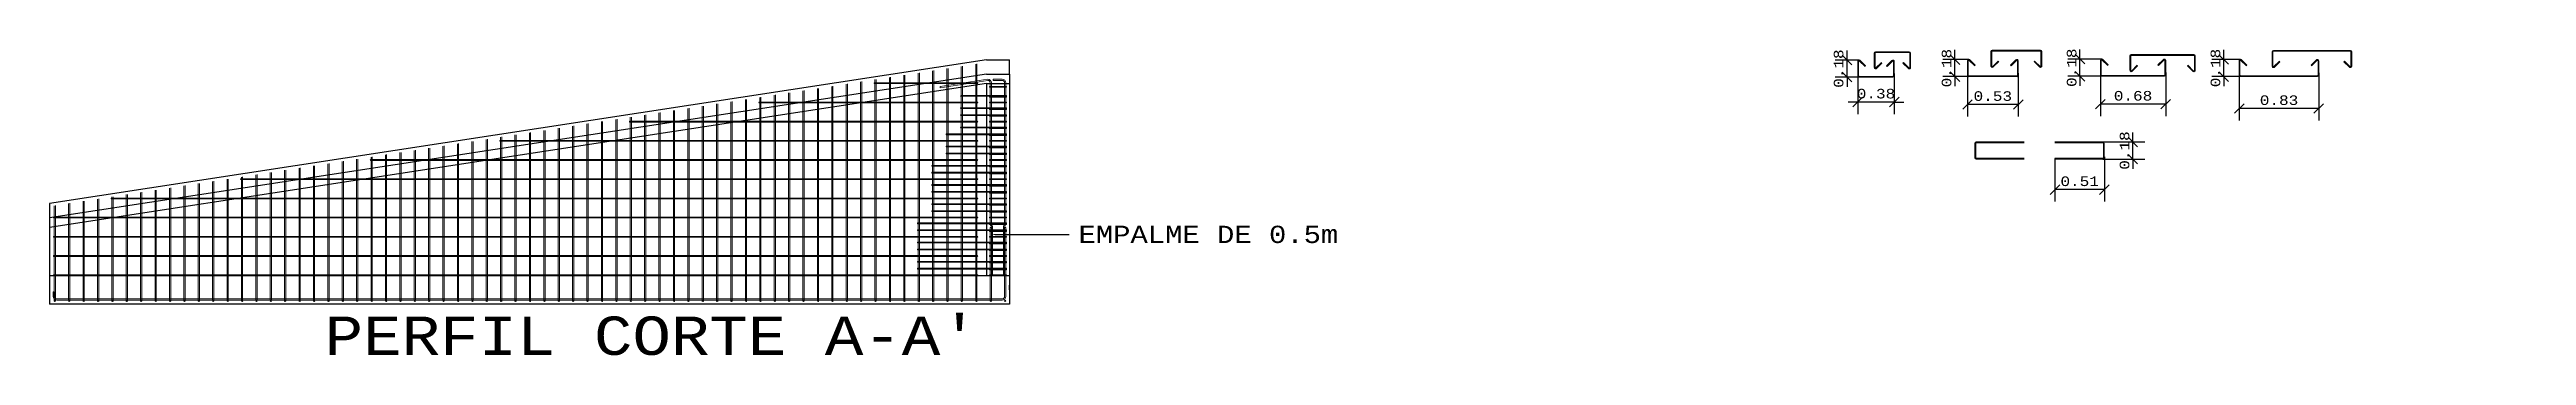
# Model space of a CAD drawing. Header units: metres. Extents: x -108 to 1267, y -15 to 572.
# Drawn here: x 25.43 to 51.24, y 24.5 to 27.69 of the extents above; entities that cross this region are included whole.
import ezdxf
from ezdxf import colors
from ezdxf.entities.mleader import LeaderData, LeaderLine
from ezdxf.math import Vec2, Vec3

# ---------------------------------------------------------------- set-up
doc = ezdxf.new("R2010")
doc.units = ezdxf.units.M
doc.layers.get('Defpoints').update_dxf_attribs({"lineweight": 0})
for name, color, linetype, lineweight in [('Acero de refuerzo', 150, 'Continuous', 0), ('Acero de refuerzo estribos', 92, 'Continuous', 0), ('Acero de refuerzo horizontal', 30, 'Continuous', 0), ('Cotas', 144, 'Continuous', 0)]:
    doc.layers.add(name, color=color, linetype=linetype, lineweight=lineweight)
doc.layers.add('Acero de refuerzo horizontal (transparente)', color=30, linetype='Continuous', lineweight=0, transparency=0.75)
doc.styles.add('corrier new', font='cour.ttf', dxfattribs={"height": 0.1})
doc.styles.get("Standard").update_dxf_attribs({"font": 'cour.ttf', "height": 0.1})
doc.dimstyles.new('Ing_metros_anotativa', dxfattribs={"dimscale": 0, "dimtxt": 0.1, "dimasz": 0.1, "dimexe": 0.125, "dimexo": 0.2, "dimgap": 0.03, "dimtad": 1, "dimzin": 1, "dimdsep": 46, "dimtxsty": 'corrier new', "dimblk": 'OBLIQUE', "dimcen": 0, "dimadec": 0, "dimazin": 0, "dimtfac": 1, "dimtix": 1, "dimtmove": 0, "dimatfit": 3, "dimfxl": 1, "dimarcsym": 0})

msp = doc.modelspace()

# ---------------------------------------------------------------- texts
at = {"transparency": 33554687, "insert": (28.297, 24.906), "char_height": 0.4, "attachment_point": 1}
msp.add_mtext_dynamic_manual_height_columns("PERFIL CORTE A-A'", width=8.15481, gutter_width=1, heights=[0], dxfattribs=at)

# ---------------------------------------------------------------- blocks, each defined once
blk = doc.blocks.new('Acero de refuerzo horizontal corto')
at = {"transparency": 33554687}
for p, q in [((-0.014, 0), (-0.014, 0.15)), ((-0.006, 0), (-0.006, 0.15)), ((0.351, 0.164), (0, 0.164)), ((0.351, 0.156), (0, 0.156)), ((0.357, 0), (0.357, 0.15)), ((0.365, 0), (0.365, 0.15))]:
    blk.add_line(p, q, dxfattribs=at)
for points in [[(-0.01, -0.01, -0.20907), (-0.014, 0, -0.20907)], [(-0.01, -0.01, 0.414214), (0.01, -0.01), (0.066, 0.046), (0.061, 0.052), (0.004, -0.004, -0.414214), (-0.004, -0.004)], [(-0.006, 0, 0.20907), (-0.004, -0.005)], [(0.361, -0.01, -0.414214), (0.341, -0.01), (0.284, 0.046), (0.29, 0.052), (0.346, -0.004, 0.414214), (0.355, -0.004)], [(0.357, 0, -0.20907), (0.355, -0.005)], [(0.36, -0.01, 0.20907), (0.365, 0, 0.20907)]]:
    blk.add_lwpolyline(points, format="xyb", dxfattribs=at)
for centre, radius, start, end in [((0, 0.15), 0.0142, 90, 180), ((0, 0.15), 0.00635, 90, 180), ((0.351, 0.15), 0.0142, 0, 90), ((0.351, 0.15), 0.00635, 0, 90)]:
    blk.add_arc(centre, radius, start, end, dxfattribs=at)
blk = doc.blocks.new('Acero de refuerzo horizontal largo')
at = {"transparency": 33554687}
for p, q in [((-0.014, 0), (-0.014, 0.15)), ((-0.006, 0), (-0.006, 0.15)), ((0.651, 0.164), (0, 0.164)), ((0.651, 0.156), (0, 0.156)), ((0.657, 0), (0.657, 0.15)), ((0.665, 0), (0.665, 0.15))]:
    blk.add_line(p, q, dxfattribs=at)
for points in [[(-0.01, -0.01, -0.20907), (-0.014, 0, -0.20907)], [(-0.01, -0.01, 0.414214), (0.01, -0.01), (0.066, 0.046), (0.061, 0.052), (0.004, -0.004, -0.414214), (-0.004, -0.004)], [(-0.006, 0, 0.20907), (-0.004, -0.005)], [(0.661, -0.01, -0.414214), (0.641, -0.01), (0.584, 0.046), (0.59, 0.052), (0.646, -0.004, 0.414214), (0.655, -0.004)], [(0.657, 0, -0.20907), (0.655, -0.005)], [(0.66, -0.01, 0.20907), (0.665, 0, 0.20907)]]:
    blk.add_lwpolyline(points, format="xyb", dxfattribs=at)
for centre, radius, start, end in [((0, 0.15), 0.0142, 90, 180), ((0, 0.15), 0.00635, 90, 180), ((0.651, 0.15), 0.0142, 0, 90), ((0.651, 0.15), 0.00635, 0, 90)]:
    blk.add_arc(centre, radius, start, end, dxfattribs=at)
blk = doc.blocks.new('acero más largo refuerzo horizontal')
at = {"transparency": 33554687}
for p, q in [((-0.014, 0.15), (-0.014, 0)), ((-0.006, 0.15), (-0.006, 0)), ((0.807, 0.15), (0.807, 0)), ((0.815, 0.15), (0.815, 0)), ((0.801, -0.006), (0, -0.006)), ((0.801, -0.014), (0, -0.014))]:
    blk.add_line(p, q, dxfattribs=at)
for points in [[(-0.01, 0.16, 0.20907), (-0.014, 0.15, 0.20907)], [(-0.01, 0.16, -0.414214), (0.01, 0.16), (0.066, 0.104), (0.061, 0.098), (0.004, 0.154, 0.414214), (-0.004, 0.154)], [(-0.006, 0.15, -0.20907), (-0.004, 0.155)], [(0.811, 0.16, 0.414214), (0.791, 0.16), (0.734, 0.104), (0.74, 0.098), (0.796, 0.154, -0.414214), (0.805, 0.154)], [(0.807, 0.15, 0.20907), (0.805, 0.155)], [(0.81, 0.16, -0.20907), (0.815, 0.15, -0.20907)]]:
    blk.add_lwpolyline(points, format="xyb", dxfattribs=at)
for centre, radius, start, end in [((0, 0), 0.0142, 180, 270), ((0, 0), 0.00635, 180, 270), ((0.801, 0), 0.0142, 270, 0), ((0.801, 0), 0.00635, 270, 0)]:
    blk.add_arc(centre, radius, start, end, dxfattribs=at)
blk = doc.blocks.new('acero horizontal medio')
at = {"transparency": 33554687}
for p, q in [((-0.014, 0), (-0.014, 0.15)), ((-0.006, 0), (-0.006, 0.15)), ((0, 0.164), (0.501, 0.164)), ((0, 0.156), (0.501, 0.156)), ((0.507, 0), (0.507, 0.15)), ((0.515, 0), (0.515, 0.15))]:
    blk.add_line(p, q, dxfattribs=at)
for points in [[(-0.01, -0.01, -0.20907), (-0.014, 0, -0.20907)], [(-0.01, -0.01, 0.414214), (0.01, -0.01), (0.066, 0.046), (0.061, 0.052), (0.004, -0.004, -0.414214), (-0.004, -0.004)], [(-0.006, 0, 0.20907), (-0.004, -0.005)], [(0.511, -0.01, -0.414214), (0.491, -0.01), (0.434, 0.046), (0.44, 0.052), (0.496, -0.004, 0.414214), (0.505, -0.004)], [(0.507, 0, -0.20907), (0.505, -0.005)], [(0.51, -0.01, 0.20907), (0.515, 0, 0.20907)]]:
    blk.add_lwpolyline(points, format="xyb", dxfattribs=at)
for centre, radius, start, end in [((0, 0.15), 0.0142, 90, 180), ((0, 0.15), 0.00635, 90, 180), ((0.501, 0.15), 0.0142, 360, 90), ((0.501, 0.15), 0.00635, 0, 90)]:
    blk.add_arc(centre, radius, start, end, dxfattribs=at)
blk = doc.blocks.new('acero #4 mas largo')
at = {"layer": 'Acero de refuerzo'}
for p, q in [((31.29, -0.042), (31.29, 0.677)), ((31.29, 0.677), (31.303, 0.677)), ((31.303, 0.677), (31.303, -0.042)), ((21.378, -0.042), (21.378, 0.008)), ((21.378, 0.008), (21.391, 0.008)), ((21.391, -0.042), (21.391, 0.008))]:
    blk.add_line(p, q, dxfattribs=at)
at = {"layer": 'Acero de refuerzo', "transparency": 33554687}
for p, q in [((31.265, -0.067), (21.417, -0.067)), ((31.265, -0.08), (21.417, -0.08))]:
    blk.add_line(p, q, dxfattribs=at)
for centre, radius, start, end in [((21.417, -0.042), 0.0381, 180, 270), ((21.417, -0.042), 0.0254, 180, 270), ((31.265, -0.042), 0.0381, 270, 0), ((31.265, -0.042), 0.0254, 270, 360)]:
    blk.add_arc(centre, radius, start, end, dxfattribs=at)
blk = doc.blocks.new('estribo corte long corto')
at = {"layer": 'Acero de refuerzo estribos', "transparency": 33554687}
for p, q in [((31.307, 0.185), (31.136, 0.185)), ((31.307, 0.177), (31.136, 0.177))]:
    blk.add_line(p, q, dxfattribs=at)
for centre, start, end in [((31.136, 0.181), 90, 270), ((31.307, 0.181), 270, 90)]:
    blk.add_arc(centre, 0.00395, start, end, dxfattribs=at)
blk = doc.blocks.new('estribos grueso')
at = {"layer": 'Acero de refuerzo estribos', "transparency": 33554687}
for p, q in [((-0.014, 0), (-0.014, -0.15)), ((-0.006, 0), (-0.006, -0.149))]:
    blk.add_line(p, q, dxfattribs=at)
at = {"layer": 'Acero de refuerzo estribos'}
for p, q in [((0, 0.014), (0.5, 0.014)), ((0, 0.006), (0.5, 0.006)), ((0, -0.156), (0.5, -0.156)), ((0, -0.164), (0.5, -0.164))]:
    blk.add_line(p, q, dxfattribs=at)
at = {"layer": 'Acero de refuerzo estribos', "transparency": 33554687}
for centre, radius, start, end in [((0, 0), 0.0142, 90, 180), ((0, 0), 0.00635, 90, 180), ((0, -0.15), 0.0142, 180, 270), ((0, -0.15), 0.00635, 174.1587, 270)]:
    blk.add_arc(centre, radius, start, end, dxfattribs=at)
blk = doc.blocks.new('_Oblique')
at = {"color": 0, "linetype": 'ByBlock', "lineweight": -2}
blk.add_line((-0.5, -0.5), (0.5, 0.5), dxfattribs=at)
blk = doc.blocks.new('*D144')
at = {"layer": 'Cotas', "color": 0, "lineweight": -2, "transparency": 16777216}
for p, q in [((44.269, 27.44), (44.269, 27.016)), ((44.649, 27.44), (44.649, 27.016)), ((44.269, 27.141), (44.169, 27.141)), ((44.649, 27.141), (44.269, 27.141)), ((44.649, 27.141), (44.749, 27.141))]:
    blk.add_line(p, q, dxfattribs=at)
at = {"layer": 'Defpoints', "color": 0, "transparency": 16777216}
for p in [(44.269, 27.44), (44.649, 27.44), (44.269, 27.141)]:
    blk.add_point(p, dxfattribs=at)
at = {"layer": 'Cotas', "color": 0, "lineweight": -2, "transparency": 16777216, "xscale": 0.1, "yscale": 0.1, "zscale": 0.1}
blk.add_blockref('_Oblique', (44.269, 27.141), dxfattribs=at)
at = {"layer": 'Cotas', "color": 0, "lineweight": -2, "transparency": 16777216, "xscale": 0.1, "yscale": 0.1, "zscale": 0.1, "rotation": 180}
blk.add_blockref('_Oblique', (44.649, 27.141), dxfattribs=at)
at = {"layer": 'Cotas', "color": 0, "transparency": 16777216, "insert": (44.459, 27.228), "char_height": 0.1, "attachment_point": 5, "style": 'corrier new'}
blk.add_mtext('0.38', dxfattribs=at)
blk = doc.blocks.new('*D145')
at = {"layer": 'Cotas', "color": 0, "lineweight": -2, "transparency": 16777216}
for p, q in [((44.157, 27.579), (44.157, 27.679)), ((44.284, 27.579), (44.032, 27.579)), ((44.284, 27.401), (44.032, 27.401)), ((44.157, 27.401), (44.157, 27.579)), ((44.157, 27.401), (44.157, 27.301))]:
    blk.add_line(p, q, dxfattribs=at)
at = {"layer": 'Defpoints', "color": 0, "transparency": 16777216}
for p in [(44.157, 27.579), (44.284, 27.579), (44.284, 27.401)]:
    blk.add_point(p, dxfattribs=at)
at = {"layer": 'Cotas', "color": 0, "lineweight": -2, "transparency": 16777216, "xscale": 0.1, "yscale": 0.1, "zscale": 0.1}
for p, rotation in [((44.157, 27.579), 270), ((44.157, 27.401), 90)]:
    blk.add_blockref('_Oblique', p, dxfattribs=dict(at, rotation=rotation))
at = {"layer": 'Cotas', "color": 0, "transparency": 16777216, "insert": (44.07, 27.49), "char_height": 0.1, "attachment_point": 5, "rotation": 90, "style": 'corrier new'}
blk.add_mtext('0.18', dxfattribs=at)
blk = doc.blocks.new('*D146')
at = {"layer": 'Cotas', "color": 0, "lineweight": -2, "transparency": 16777216}
for p, q in [((45.281, 27.584), (45.281, 27.684)), ((45.426, 27.584), (45.156, 27.584)), ((45.426, 27.406), (45.156, 27.406)), ((45.281, 27.406), (45.281, 27.584)), ((45.281, 27.406), (45.281, 27.306))]:
    blk.add_line(p, q, dxfattribs=at)
at = {"layer": 'Defpoints', "color": 0, "transparency": 16777216}
for p in [(45.281, 27.584), (45.426, 27.584), (45.426, 27.406)]:
    blk.add_point(p, dxfattribs=at)
at = {"layer": 'Cotas', "color": 0, "lineweight": -2, "transparency": 16777216, "xscale": 0.1, "yscale": 0.1, "zscale": 0.1}
for p, rotation in [((45.281, 27.584), 270), ((45.281, 27.406), 90)]:
    blk.add_blockref('_Oblique', p, dxfattribs=dict(at, rotation=rotation))
at = {"layer": 'Cotas', "color": 0, "transparency": 16777216, "insert": (45.195, 27.495), "char_height": 0.1, "attachment_point": 5, "rotation": 90, "style": 'corrier new'}
blk.add_mtext('0.18', dxfattribs=at)
blk = doc.blocks.new('*D147')
at = {"layer": 'Cotas', "color": 0, "lineweight": -2, "transparency": 16777216}
for p, q in [((46.584, 27.589), (46.584, 27.689)), ((46.812, 27.589), (46.459, 27.589)), ((46.812, 27.41), (46.459, 27.41)), ((46.584, 27.41), (46.584, 27.589)), ((46.584, 27.41), (46.584, 27.31))]:
    blk.add_line(p, q, dxfattribs=at)
at = {"layer": 'Defpoints', "color": 0, "transparency": 16777216}
for p in [(46.584, 27.589), (46.812, 27.589), (46.812, 27.41)]:
    blk.add_point(p, dxfattribs=at)
at = {"layer": 'Cotas', "color": 0, "lineweight": -2, "transparency": 16777216, "xscale": 0.1, "yscale": 0.1, "zscale": 0.1}
for p, rotation in [((46.584, 27.589), 270), ((46.584, 27.41), 90)]:
    blk.add_blockref('_Oblique', p, dxfattribs=dict(at, rotation=rotation))
at = {"layer": 'Cotas', "color": 0, "transparency": 16777216, "insert": (46.498, 27.499), "char_height": 0.1, "attachment_point": 5, "rotation": 90, "style": 'corrier new'}
blk.add_mtext('0.18', dxfattribs=at)
blk = doc.blocks.new('*D148')
at = {"layer": 'Cotas', "color": 0, "lineweight": -2, "transparency": 16777216}
for p, q in [((48.082, 27.585), (48.082, 27.685)), ((48.257, 27.585), (47.957, 27.585)), ((48.257, 27.406), (47.957, 27.406)), ((48.082, 27.406), (48.082, 27.585)), ((48.082, 27.406), (48.082, 27.306))]:
    blk.add_line(p, q, dxfattribs=at)
at = {"layer": 'Defpoints', "color": 0, "transparency": 16777216}
for p in [(48.082, 27.585), (48.257, 27.585), (48.257, 27.406)]:
    blk.add_point(p, dxfattribs=at)
at = {"layer": 'Cotas', "color": 0, "lineweight": -2, "transparency": 16777216, "xscale": 0.1, "yscale": 0.1, "zscale": 0.1}
for p, rotation in [((48.082, 27.585), 270), ((48.082, 27.406), 90)]:
    blk.add_blockref('_Oblique', p, dxfattribs=dict(at, rotation=rotation))
at = {"layer": 'Cotas', "color": 0, "transparency": 16777216, "insert": (47.996, 27.496), "char_height": 0.1, "attachment_point": 5, "rotation": 90, "style": 'corrier new'}
blk.add_mtext('0.18', dxfattribs=at)
blk = doc.blocks.new('*D149')
at = {"layer": 'Cotas', "color": 0, "lineweight": -2, "transparency": 16777216}
for p, q in [((45.412, 27.443), (45.412, 26.991)), ((45.941, 27.443), (45.941, 26.991)), ((45.941, 27.116), (45.412, 27.116))]:
    blk.add_line(p, q, dxfattribs=at)
at = {"layer": 'Defpoints', "color": 0, "transparency": 16777216}
for p in [(45.412, 27.443), (45.941, 27.443), (45.412, 27.116)]:
    blk.add_point(p, dxfattribs=at)
at = {"layer": 'Cotas', "color": 0, "lineweight": -2, "transparency": 16777216, "xscale": 0.1, "yscale": 0.1, "zscale": 0.1, "rotation": 180}
blk.add_blockref('_Oblique', (45.412, 27.116), dxfattribs=at)
at = {"layer": 'Cotas', "color": 0, "lineweight": -2, "transparency": 16777216, "xscale": 0.1, "yscale": 0.1, "zscale": 0.1}
blk.add_blockref('_Oblique', (45.941, 27.116), dxfattribs=at)
at = {"layer": 'Cotas', "color": 0, "transparency": 16777216, "insert": (45.676, 27.203), "char_height": 0.1, "attachment_point": 5, "style": 'corrier new'}
blk.add_mtext('0.53', dxfattribs=at)
blk = doc.blocks.new('*D150')
at = {"layer": 'Cotas', "color": 0, "lineweight": -2, "transparency": 16777216}
for p, q in [((46.797, 27.448), (46.797, 26.994)), ((47.477, 27.448), (47.477, 26.994)), ((47.477, 27.119), (46.797, 27.119))]:
    blk.add_line(p, q, dxfattribs=at)
at = {"layer": 'Defpoints', "color": 0, "transparency": 16777216}
for p in [(46.797, 27.448), (47.477, 27.448), (46.797, 27.119)]:
    blk.add_point(p, dxfattribs=at)
at = {"layer": 'Cotas', "color": 0, "lineweight": -2, "transparency": 16777216, "xscale": 0.1, "yscale": 0.1, "zscale": 0.1, "rotation": 180}
blk.add_blockref('_Oblique', (46.797, 27.119), dxfattribs=at)
at = {"layer": 'Cotas', "color": 0, "lineweight": -2, "transparency": 16777216, "xscale": 0.1, "yscale": 0.1, "zscale": 0.1}
blk.add_blockref('_Oblique', (47.477, 27.119), dxfattribs=at)
at = {"layer": 'Cotas', "color": 0, "transparency": 16777216, "insert": (47.137, 27.206), "char_height": 0.1, "attachment_point": 5, "style": 'corrier new'}
blk.add_mtext('0.68', dxfattribs=at)
blk = doc.blocks.new('*D151')
at = {"layer": 'Cotas', "color": 0, "lineweight": -2, "transparency": 16777216}
for p, q in [((48.243, 27.446), (48.243, 26.949)), ((49.072, 27.446), (49.072, 26.949)), ((49.072, 27.074), (48.243, 27.074))]:
    blk.add_line(p, q, dxfattribs=at)
at = {"layer": 'Defpoints', "color": 0, "transparency": 16777216}
for p in [(48.243, 27.446), (49.072, 27.446), (48.243, 27.074)]:
    blk.add_point(p, dxfattribs=at)
at = {"layer": 'Cotas', "color": 0, "lineweight": -2, "transparency": 16777216, "xscale": 0.1, "yscale": 0.1, "zscale": 0.1, "rotation": 180}
blk.add_blockref('_Oblique', (48.243, 27.074), dxfattribs=at)
at = {"layer": 'Cotas', "color": 0, "lineweight": -2, "transparency": 16777216, "xscale": 0.1, "yscale": 0.1, "zscale": 0.1}
blk.add_blockref('_Oblique', (49.072, 27.074), dxfattribs=at)
at = {"layer": 'Cotas', "color": 0, "transparency": 16777216, "insert": (48.658, 27.16), "char_height": 0.1, "attachment_point": 5, "style": 'corrier new'}
blk.add_mtext('0.83', dxfattribs=at)
blk = doc.blocks.new('*D152')
at = {"layer": 'Cotas', "color": 0, "lineweight": -2, "transparency": 16777216}
for p, q in [((46.823, 26.725), (47.26, 26.725)), ((47.135, 26.725), (47.135, 26.825)), ((47.135, 26.546), (47.135, 26.725)), ((46.823, 26.546), (47.26, 26.546)), ((47.135, 26.546), (47.135, 26.446))]:
    blk.add_line(p, q, dxfattribs=at)
at = {"layer": 'Defpoints', "color": 0, "transparency": 16777216}
for p in [(46.823, 26.725), (47.135, 26.725), (46.823, 26.546)]:
    blk.add_point(p, dxfattribs=at)
at = {"layer": 'Cotas', "color": 0, "lineweight": -2, "transparency": 16777216, "xscale": 0.1, "yscale": 0.1, "zscale": 0.1}
for p, rotation in [((47.135, 26.725), 270), ((47.135, 26.546), 90)]:
    blk.add_blockref('_Oblique', p, dxfattribs=dict(at, rotation=rotation))
at = {"layer": 'Cotas', "color": 0, "transparency": 16777216, "insert": (47.049, 26.636), "char_height": 0.1, "attachment_point": 5, "rotation": 90, "style": 'corrier new'}
blk.add_mtext('0.18', dxfattribs=at)
blk = doc.blocks.new('*D153')
at = {"layer": 'Cotas', "color": 0, "lineweight": -2, "transparency": 16777216}
for p, q in [((46.323, 26.554), (46.323, 26.104)), ((46.838, 26.571), (46.838, 26.104)), ((46.838, 26.229), (46.323, 26.229))]:
    blk.add_line(p, q, dxfattribs=at)
at = {"layer": 'Defpoints', "color": 0, "transparency": 16777216}
for p in [(46.323, 26.554), (46.838, 26.571), (46.323, 26.229)]:
    blk.add_point(p, dxfattribs=at)
at = {"layer": 'Cotas', "color": 0, "lineweight": -2, "transparency": 16777216, "xscale": 0.1, "yscale": 0.1, "zscale": 0.1, "rotation": 180}
blk.add_blockref('_Oblique', (46.323, 26.229), dxfattribs=at)
at = {"layer": 'Cotas', "color": 0, "lineweight": -2, "transparency": 16777216, "xscale": 0.1, "yscale": 0.1, "zscale": 0.1}
blk.add_blockref('_Oblique', (46.838, 26.229), dxfattribs=at)
at = {"layer": 'Cotas', "color": 0, "transparency": 16777216, "insert": (46.581, 26.315), "char_height": 0.1, "attachment_point": 5, "style": 'corrier new'}
blk.add_mtext('0.51', dxfattribs=at)

# ---------------------------------------------------------------- dimensions: what is measured, and where the dimension line sits
at = {"layer": 'Cotas', "transparency": 33554687}
for base, p1, p2, angle, picture, middle in [((44.157, 27.579), (44.284, 27.401), (44.284, 27.579), 90, '*D145', (44.07, 27.49)), ((45.281, 27.584), (45.426, 27.406), (45.426, 27.584), 90, '*D146', (45.195, 27.495)), ((46.584, 27.589), (46.812, 27.41), (46.812, 27.589), 90, '*D147', (46.498, 27.499)), ((48.082, 27.585), (48.257, 27.406), (48.257, 27.585), 90, '*D148', (47.996, 27.496)), ((44.269, 27.141), (44.649, 27.44), (44.269, 27.44), 180, '*D144', (44.459, 27.228)), ((45.412, 27.116), (45.941, 27.443), (45.412, 27.443), 180, '*D149', (45.676, 27.203)), ((46.797, 27.119), (47.477, 27.448), (46.797, 27.448), 180, '*D150', (47.137, 27.206)), ((48.243, 27.074), (49.072, 27.446), (48.243, 27.446), 180, '*D151', (48.658, 27.16)), ((47.135, 26.725), (46.823, 26.546), (46.823, 26.725), 90, '*D152', (47.049, 26.636)), ((46.3234, 26.2286), (46.8377, 26.5707), (46.3234, 26.5544), 180, '*D153', (46.5805, 26.3148))]:
    dim = msp.add_linear_dim(base=base, p1=p1, p2=p2, angle=angle, dimstyle='Ing_metros_anotativa', override={"dimexo": 0, "dimfxl": 5}, dxfattribs=at)
    dim.commit()
    dim.dimension.update_dxf_attribs({"geometry": picture, "text_midpoint": middle})

# ---------------------------------------------------------------- linework, layer by layer
at = {"transparency": 33554687}
for p, q in [((35.193, 27.583), (25.431, 26.083)), ((35.193, 27.433), (25.431, 25.933)), ((35.193, 27.583), (35.431, 27.583)), ((35.193, 27.433), (35.431, 27.433)), ((35.431, 27.433), (35.431, 27.583)), ((35.431, 27.433), (35.431, 25.033)), ((35.193, 27.333), (25.431, 25.833)), ((35.193, 27.333), (35.431, 27.333))]:
    msp.add_line(p, q, dxfattribs=at)
msp.add_line((35.193, 27.333), (35.193, 25.333))
at = {"color": 7, "transparency": 33554687}
for p, q in [((25.431, 26.083), (25.431, 25.033)), ((25.431, 25.333), (35.431, 25.333)), ((35.431, 25.033), (25.431, 25.033))]:
    msp.add_line(p, q, dxfattribs=at)
at = {"color": 251, "true_color": 0x636466, "transparency": 33554687}
for p, q in [((25.431, 25.233), (25.431, 25.183)), ((35.431, 25.033), (25.431, 25.033)), ((35.431, 25.183), (35.431, 25.233))]:
    msp.add_line(p, q, dxfattribs=at)
at = {"layer": 'Acero de refuerzo', "transparency": 33554495}
for p, q in [((33.893, 25.741), (33.893, 27.354)), ((34.03, 27.375), (34.03, 25.741)), ((34.043, 25.741), (34.043, 27.377)), ((34.18, 27.398), (34.18, 25.741)), ((34.193, 25.741), (34.193, 27.4)), ((34.33, 27.421), (34.33, 25.741)), ((34.343, 25.741), (34.343, 27.423)), ((34.48, 27.444), (34.48, 25.741)), ((34.493, 25.741), (34.493, 27.446)), ((34.63, 27.467), (34.63, 25.741)), ((34.643, 25.741), (34.643, 27.469)), ((34.78, 27.49), (34.78, 25.741)), ((34.793, 25.741), (34.793, 27.492)), ((34.93, 27.513), (34.93, 25.741)), ((34.943, 25.741), (34.943, 27.515)), ((35.08, 27.536), (35.08, 25.741)), ((35.093, 25.741), (35.093, 27.538)), ((32.23, 27.098), (32.23, 25.741)), ((32.243, 25.741), (32.243, 27.1)), ((32.38, 27.121), (32.38, 25.741)), ((32.393, 25.741), (32.393, 27.123)), ((32.53, 27.144), (32.53, 25.741)), ((32.543, 25.741), (32.543, 27.146)), ((32.68, 27.167), (32.68, 25.741)), ((32.693, 25.741), (32.693, 27.169)), ((32.83, 27.19), (32.83, 25.741)), ((32.843, 25.741), (32.843, 27.192)), ((32.98, 27.213), (32.98, 25.741)), ((32.993, 25.741), (32.993, 27.215)), ((33.13, 27.236), (33.13, 25.741)), ((33.143, 25.741), (33.143, 27.238)), ((33.28, 27.259), (33.28, 25.741)), ((33.293, 25.741), (33.293, 27.261)), ((33.43, 27.282), (33.43, 25.741)), ((33.443, 25.741), (33.443, 27.284)), ((33.58, 27.305), (33.58, 25.741)), ((33.593, 25.741), (33.593, 27.307)), ((33.73, 27.329), (33.73, 25.741)), ((33.743, 25.741), (33.743, 27.33)), ((33.88, 27.352), (33.88, 25.741)), ((30.58, 26.844), (30.58, 25.741)), ((30.593, 25.741), (30.593, 26.846)), ((30.73, 26.868), (30.73, 25.741)), ((30.743, 25.741), (30.743, 26.869)), ((30.88, 26.891), (30.88, 25.741)), ((30.893, 25.741), (30.893, 26.893)), ((31.03, 26.914), (31.03, 25.741)), ((31.043, 25.741), (31.043, 26.916)), ((31.18, 26.937), (31.18, 25.741)), ((31.193, 25.741), (31.193, 26.939)), ((31.33, 26.96), (31.33, 25.741)), ((31.343, 25.741), (31.343, 26.962)), ((31.48, 26.983), (31.48, 25.741)), ((31.493, 25.741), (31.493, 26.985)), ((31.63, 27.006), (31.63, 25.741)), ((31.643, 25.741), (31.643, 27.008)), ((31.78, 27.029), (31.78, 25.741)), ((31.793, 25.741), (31.793, 27.031)), ((31.93, 27.052), (31.93, 25.741)), ((31.943, 25.741), (31.943, 27.054)), ((32.08, 27.075), (32.08, 25.741)), ((32.093, 25.741), (32.093, 27.077)), ((28.93, 26.591), (28.93, 25.741)), ((28.943, 25.741), (28.943, 26.593)), ((29.08, 26.614), (29.08, 25.741)), ((29.093, 25.741), (29.093, 26.616)), ((29.23, 26.637), (29.23, 25.741)), ((29.243, 25.741), (29.243, 26.639)), ((29.38, 26.66), (29.38, 25.741)), ((29.393, 25.741), (29.393, 26.662)), ((29.53, 26.683), (29.53, 25.741)), ((29.543, 25.741), (29.543, 26.685)), ((29.68, 26.706), (29.68, 25.741)), ((29.693, 25.741), (29.693, 26.708)), ((29.83, 26.729), (29.83, 25.741)), ((29.843, 25.741), (29.843, 26.731)), ((29.98, 26.752), (29.98, 25.741)), ((29.993, 25.741), (29.993, 26.754)), ((30.13, 26.775), (30.13, 25.741)), ((30.143, 25.741), (30.143, 26.777)), ((30.28, 26.798), (30.28, 25.741)), ((30.293, 25.741), (30.293, 26.8)), ((30.43, 26.821), (30.43, 25.741)), ((30.443, 25.741), (30.443, 26.823)), ((27.28, 26.337), (27.28, 25.741)), ((27.293, 25.741), (27.293, 26.339)), ((27.43, 26.36), (27.43, 25.741)), ((27.443, 25.741), (27.443, 26.362)), ((27.58, 26.383), (27.58, 25.741)), ((27.593, 25.741), (27.593, 26.385)), ((27.73, 26.407), (27.73, 25.741)), ((27.743, 25.741), (27.743, 26.408)), ((27.88, 26.43), (27.88, 25.741)), ((27.893, 25.741), (27.893, 26.432)), ((28.03, 26.453), (28.03, 25.741)), ((28.043, 25.741), (28.043, 26.455)), ((28.18, 26.476), (28.18, 25.741)), ((28.193, 25.741), (28.193, 26.478)), ((28.33, 26.499), (28.33, 25.741)), ((28.343, 25.741), (28.343, 26.501)), ((28.48, 26.522), (28.48, 25.741)), ((28.493, 25.741), (28.493, 26.524)), ((28.63, 26.545), (28.63, 25.741)), ((28.643, 25.741), (28.643, 26.547)), ((28.78, 26.568), (28.78, 25.741)), ((28.793, 25.741), (28.793, 26.57)), ((25.493, 25.741), (25.493, 26.063)), ((25.63, 26.084), (25.63, 25.741)), ((25.643, 25.741), (25.643, 26.086)), ((25.78, 26.107), (25.78, 25.741)), ((25.793, 25.741), (25.793, 26.109)), ((25.93, 26.13), (25.93, 25.741)), ((25.943, 25.741), (25.943, 26.132)), ((26.08, 26.153), (26.08, 25.741)), ((26.093, 25.741), (26.093, 26.155)), ((26.23, 26.176), (26.23, 25.741)), ((26.243, 25.741), (26.243, 26.178)), ((26.38, 26.199), (26.38, 25.741)), ((26.393, 25.741), (26.393, 26.201)), ((26.53, 26.222), (26.53, 25.741)), ((26.543, 25.741), (26.543, 26.224)), ((26.68, 26.245), (26.68, 25.741)), ((26.693, 25.741), (26.693, 26.247)), ((26.83, 26.268), (26.83, 25.741)), ((26.843, 25.741), (26.843, 26.27)), ((26.98, 26.291), (26.98, 25.741)), ((26.993, 25.741), (26.993, 26.293)), ((27.13, 26.314), (27.13, 25.741)), ((27.143, 25.741), (27.143, 26.316)), ((25.48, 26.061), (25.48, 25.741)), ((25.48, 25.741), (25.48, 25.341)), ((25.493, 25.341), (25.493, 25.741)), ((25.63, 25.741), (25.63, 25.341)), ((25.643, 25.341), (25.643, 25.741)), ((25.78, 25.741), (25.78, 25.341)), ((25.793, 25.341), (25.793, 25.741)), ((25.93, 25.741), (25.93, 25.341)), ((25.943, 25.341), (25.943, 25.741)), ((26.08, 25.741), (26.08, 25.341)), ((26.093, 25.341), (26.093, 25.741)), ((26.23, 25.741), (26.23, 25.341)), ((26.243, 25.341), (26.243, 25.741)), ((26.38, 25.741), (26.38, 25.341)), ((26.393, 25.341), (26.393, 25.741)), ((26.53, 25.741), (26.53, 25.341)), ((26.543, 25.341), (26.543, 25.741)), ((26.68, 25.741), (26.68, 25.341)), ((26.693, 25.341), (26.693, 25.741)), ((26.83, 25.741), (26.83, 25.341)), ((26.843, 25.341), (26.843, 25.741)), ((26.98, 25.741), (26.98, 25.341)), ((26.993, 25.341), (26.993, 25.741)), ((27.13, 25.741), (27.13, 25.341)), ((27.143, 25.341), (27.143, 25.741)), ((27.28, 25.741), (27.28, 25.341)), ((27.293, 25.341), (27.293, 25.741)), ((27.43, 25.741), (27.43, 25.341)), ((27.443, 25.341), (27.443, 25.741)), ((27.58, 25.741), (27.58, 25.341)), ((27.593, 25.341), (27.593, 25.741)), ((27.73, 25.741), (27.73, 25.341)), ((27.743, 25.341), (27.743, 25.741)), ((27.88, 25.741), (27.88, 25.341)), ((27.893, 25.341), (27.893, 25.741)), ((28.03, 25.741), (28.03, 25.341)), ((28.043, 25.341), (28.043, 25.741)), ((28.18, 25.741), (28.18, 25.341)), ((28.193, 25.341), (28.193, 25.741)), ((28.33, 25.741), (28.33, 25.341)), ((28.343, 25.341), (28.343, 25.741)), ((28.48, 25.741), (28.48, 25.341)), ((28.493, 25.341), (28.493, 25.741)), ((28.63, 25.741), (28.63, 25.341)), ((28.643, 25.341), (28.643, 25.741)), ((28.78, 25.741), (28.78, 25.341)), ((28.793, 25.341), (28.793, 25.741)), ((28.93, 25.741), (28.93, 25.341)), ((28.943, 25.341), (28.943, 25.741)), ((29.08, 25.741), (29.08, 25.341)), ((29.093, 25.341), (29.093, 25.741)), ((29.23, 25.741), (29.23, 25.341)), ((29.243, 25.341), (29.243, 25.741)), ((29.38, 25.741), (29.38, 25.341)), ((29.393, 25.341), (29.393, 25.741)), ((29.53, 25.741), (29.53, 25.341)), ((29.543, 25.341), (29.543, 25.741)), ((29.68, 25.741), (29.68, 25.341)), ((29.693, 25.341), (29.693, 25.741)), ((29.83, 25.741), (29.83, 25.341)), ((29.843, 25.341), (29.843, 25.741)), ((29.98, 25.741), (29.98, 25.341)), ((29.993, 25.341), (29.993, 25.741)), ((30.13, 25.741), (30.13, 25.341)), ((30.143, 25.341), (30.143, 25.741)), ((30.28, 25.741), (30.28, 25.341)), ((30.293, 25.341), (30.293, 25.741)), ((30.43, 25.741), (30.43, 25.341)), ((30.443, 25.341), (30.443, 25.741)), ((30.58, 25.741), (30.58, 25.341)), ((30.593, 25.341), (30.593, 25.741)), ((30.73, 25.741), (30.73, 25.341)), ((30.743, 25.341), (30.743, 25.741)), ((30.88, 25.741), (30.88, 25.341)), ((30.893, 25.341), (30.893, 25.741)), ((31.03, 25.741), (31.03, 25.341)), ((31.043, 25.341), (31.043, 25.741)), ((31.18, 25.741), (31.18, 25.341)), ((31.193, 25.341), (31.193, 25.741)), ((31.33, 25.741), (31.33, 25.341)), ((31.343, 25.341), (31.343, 25.741)), ((31.48, 25.741), (31.48, 25.341)), ((31.493, 25.341), (31.493, 25.741)), ((31.63, 25.741), (31.63, 25.341)), ((31.643, 25.341), (31.643, 25.741)), ((31.78, 25.741), (31.78, 25.341)), ((31.793, 25.341), (31.793, 25.741)), ((31.93, 25.741), (31.93, 25.341)), ((31.943, 25.341), (31.943, 25.741)), ((32.08, 25.741), (32.08, 25.341)), ((32.093, 25.341), (32.093, 25.741)), ((32.23, 25.741), (32.23, 25.341)), ((32.243, 25.341), (32.243, 25.741)), ((32.38, 25.741), (32.38, 25.341)), ((32.393, 25.341), (32.393, 25.741)), ((32.53, 25.741), (32.53, 25.341)), ((32.543, 25.341), (32.543, 25.741)), ((32.68, 25.741), (32.68, 25.341)), ((32.693, 25.341), (32.693, 25.741)), ((32.83, 25.741), (32.83, 25.341)), ((32.843, 25.341), (32.843, 25.741)), ((32.98, 25.741), (32.98, 25.341)), ((32.993, 25.341), (32.993, 25.741)), ((33.13, 25.741), (33.13, 25.341)), ((33.143, 25.341), (33.143, 25.741)), ((33.28, 25.741), (33.28, 25.341)), ((33.293, 25.341), (33.293, 25.741)), ((33.43, 25.741), (33.43, 25.341)), ((33.443, 25.341), (33.443, 25.741)), ((33.58, 25.741), (33.58, 25.341)), ((33.593, 25.341), (33.593, 25.741)), ((33.73, 25.741), (33.73, 25.341)), ((33.743, 25.341), (33.743, 25.741)), ((33.88, 25.741), (33.88, 25.341)), ((33.893, 25.341), (33.893, 25.741)), ((34.03, 25.741), (34.03, 25.341)), ((34.043, 25.341), (34.043, 25.741)), ((34.18, 25.741), (34.18, 25.341)), ((34.193, 25.341), (34.193, 25.741)), ((34.33, 25.741), (34.33, 25.341)), ((34.343, 25.341), (34.343, 25.741)), ((34.48, 25.741), (34.48, 25.341)), ((34.493, 25.341), (34.493, 25.741)), ((34.63, 25.741), (34.63, 25.341)), ((34.643, 25.341), (34.643, 25.741)), ((34.78, 25.741), (34.78, 25.341)), ((34.793, 25.341), (34.793, 25.741)), ((34.93, 25.741), (34.93, 25.341)), ((34.943, 25.341), (34.943, 25.741)), ((35.08, 25.741), (35.08, 25.341)), ((35.093, 25.341), (35.093, 25.741))]:
    msp.add_line(p, q, dxfattribs=at)
at = {"layer": 'Acero de refuerzo', "transparency": 33554687}
for p, q in [((35.205, 27.379), (34.709, 27.303)), ((35.205, 27.366), (34.711, 27.291)), ((35.355, 27.379), (35.261, 27.379)), ((35.261, 27.366), (35.261, 27.379)), ((35.355, 27.366), (35.261, 27.366)), ((34.711, 27.291), (34.709, 27.303)), ((35.23, 27.341), (35.23, 25.873)), ((35.243, 27.341), (35.243, 25.873)), ((35.38, 27.341), (35.38, 25.873)), ((35.393, 27.341), (35.393, 25.873)), ((35.23, 25.833), (35.23, 25.066)), ((35.23, 25.833), (35.243, 25.833)), ((35.243, 25.066), (35.243, 25.833)), ((35.243, 25.833), (35.243, 25.333)), ((35.256, 25.333), (35.256, 25.833)), ((35.368, 25.333), (35.368, 25.833)), ((35.38, 25.833), (35.38, 25.346)), ((25.48, 25.333), (25.48, 25.07)), ((25.493, 25.07), (25.493, 25.333)), ((25.63, 25.333), (25.63, 25.074)), ((25.643, 25.074), (25.643, 25.333)), ((25.78, 25.333), (25.78, 25.063)), ((25.793, 25.074), (25.793, 25.333)), ((25.93, 25.333), (25.93, 25.063)), ((25.943, 25.063), (25.943, 25.333)), ((26.08, 25.333), (26.08, 25.063)), ((26.093, 25.063), (26.093, 25.333)), ((26.23, 25.333), (26.23, 25.063)), ((26.243, 25.063), (26.243, 25.333)), ((26.38, 25.333), (26.38, 25.066)), ((26.393, 25.066), (26.393, 25.333)), ((26.53, 25.333), (26.53, 25.066)), ((26.543, 25.066), (26.543, 25.333)), ((26.68, 25.333), (26.68, 25.066)), ((26.693, 25.066), (26.693, 25.333)), ((26.83, 25.333), (26.83, 25.066)), ((26.843, 25.066), (26.843, 25.333)), ((26.98, 25.333), (26.98, 25.066)), ((26.993, 25.066), (26.993, 25.333)), ((27.13, 25.333), (27.13, 25.074)), ((27.143, 25.074), (27.143, 25.333)), ((27.28, 25.333), (27.28, 25.074)), ((27.293, 25.074), (27.293, 25.333)), ((27.43, 25.333), (27.43, 25.074)), ((27.443, 25.074), (27.443, 25.333)), ((27.58, 25.333), (27.58, 25.074)), ((27.593, 25.074), (27.593, 25.333)), ((27.73, 25.333), (27.73, 25.074)), ((27.743, 25.074), (27.743, 25.333)), ((27.88, 25.333), (27.88, 25.063)), ((27.893, 25.074), (27.893, 25.333)), ((28.03, 25.333), (28.03, 25.063)), ((28.043, 25.063), (28.043, 25.333)), ((28.18, 25.333), (28.18, 25.063)), ((28.193, 25.063), (28.193, 25.333)), ((28.33, 25.333), (28.33, 25.063)), ((28.343, 25.063), (28.343, 25.333)), ((28.48, 25.333), (28.48, 25.066)), ((28.493, 25.066), (28.493, 25.333)), ((28.63, 25.333), (28.63, 25.066)), ((28.643, 25.066), (28.643, 25.333)), ((28.78, 25.333), (28.78, 25.066)), ((28.793, 25.066), (28.793, 25.333)), ((28.93, 25.333), (28.93, 25.066)), ((28.943, 25.066), (28.943, 25.333)), ((29.08, 25.333), (29.08, 25.066)), ((29.093, 25.066), (29.093, 25.333)), ((29.23, 25.333), (29.23, 25.074)), ((29.243, 25.074), (29.243, 25.333)), ((29.38, 25.333), (29.38, 25.074)), ((29.393, 25.074), (29.393, 25.333)), ((29.53, 25.333), (29.53, 25.074)), ((29.543, 25.074), (29.543, 25.333)), ((29.68, 25.333), (29.68, 25.074)), ((29.693, 25.074), (29.693, 25.333)), ((29.83, 25.333), (29.83, 25.074)), ((29.843, 25.074), (29.843, 25.333)), ((29.98, 25.333), (29.98, 25.063)), ((29.993, 25.074), (29.993, 25.333)), ((30.13, 25.333), (30.13, 25.063)), ((30.143, 25.063), (30.143, 25.333)), ((30.28, 25.333), (30.28, 25.063)), ((30.293, 25.063), (30.293, 25.333)), ((30.43, 25.333), (30.43, 25.063)), ((30.443, 25.063), (30.443, 25.333)), ((30.58, 25.333), (30.58, 25.066)), ((30.593, 25.066), (30.593, 25.333)), ((30.73, 25.333), (30.73, 25.066)), ((30.743, 25.066), (30.743, 25.333)), ((30.88, 25.333), (30.88, 25.066)), ((30.893, 25.066), (30.893, 25.333)), ((31.03, 25.333), (31.03, 25.066)), ((31.043, 25.066), (31.043, 25.333)), ((31.18, 25.333), (31.18, 25.066)), ((31.193, 25.066), (31.193, 25.333)), ((31.33, 25.333), (31.33, 25.074)), ((31.343, 25.074), (31.343, 25.333)), ((31.48, 25.333), (31.48, 25.074)), ((31.493, 25.074), (31.493, 25.333)), ((31.63, 25.333), (31.63, 25.074)), ((31.643, 25.074), (31.643, 25.333)), ((31.78, 25.333), (31.78, 25.074)), ((31.793, 25.074), (31.793, 25.333)), ((31.93, 25.333), (31.93, 25.074)), ((31.943, 25.074), (31.943, 25.333)), ((32.08, 25.333), (32.08, 25.063)), ((32.093, 25.074), (32.093, 25.333)), ((32.23, 25.333), (32.23, 25.063)), ((32.243, 25.063), (32.243, 25.333)), ((32.38, 25.333), (32.38, 25.063)), ((32.393, 25.063), (32.393, 25.333)), ((32.53, 25.333), (32.53, 25.063)), ((32.543, 25.063), (32.543, 25.333)), ((32.68, 25.333), (32.68, 25.066)), ((32.693, 25.066), (32.693, 25.333)), ((32.83, 25.333), (32.83, 25.066)), ((32.843, 25.066), (32.843, 25.333)), ((32.98, 25.333), (32.98, 25.066)), ((32.993, 25.066), (32.993, 25.333)), ((33.13, 25.333), (33.13, 25.066)), ((33.143, 25.066), (33.143, 25.333)), ((33.28, 25.333), (33.28, 25.066)), ((33.293, 25.066), (33.293, 25.333)), ((33.43, 25.333), (33.43, 25.074)), ((33.443, 25.074), (33.443, 25.333)), ((33.58, 25.333), (33.58, 25.074)), ((33.593, 25.074), (33.593, 25.333)), ((33.73, 25.333), (33.73, 25.074)), ((33.743, 25.074), (33.743, 25.333)), ((33.88, 25.333), (33.88, 25.074)), ((33.893, 25.074), (33.893, 25.333)), ((34.03, 25.333), (34.03, 25.074)), ((34.043, 25.074), (34.043, 25.333)), ((34.18, 25.333), (34.18, 25.063)), ((34.193, 25.074), (34.193, 25.333)), ((34.33, 25.333), (34.33, 25.063)), ((34.343, 25.063), (34.343, 25.333)), ((34.48, 25.333), (34.48, 25.063)), ((34.493, 25.063), (34.493, 25.333)), ((34.63, 25.333), (34.63, 25.063)), ((34.643, 25.063), (34.643, 25.333)), ((34.78, 25.333), (34.78, 25.066)), ((34.793, 25.066), (34.793, 25.333)), ((34.93, 25.333), (34.93, 25.066)), ((34.943, 25.066), (34.943, 25.333)), ((35.08, 25.333), (35.08, 25.066)), ((35.093, 25.066), (35.093, 25.333)), ((35.38, 25.333), (35.368, 25.333))]:
    msp.add_line(p, q, dxfattribs=at)
at = {"layer": 'Acero de refuerzo'}
for centre in [(25.487, 25.07), (25.637, 25.07), (25.787, 25.07), (25.937, 25.07), (26.087, 25.07), (26.237, 25.07), (26.387, 25.07), (26.537, 25.07), (26.687, 25.07), (26.837, 25.07), (26.987, 25.07), (27.137, 25.07), (27.287, 25.07), (27.437, 25.07), (27.587, 25.07), (27.737, 25.07), (27.887, 25.07), (28.037, 25.07), (28.187, 25.07), (28.337, 25.07), (28.487, 25.07), (28.637, 25.07), (28.787, 25.07), (28.937, 25.07), (29.087, 25.07), (29.237, 25.07), (29.387, 25.07), (29.537, 25.07), (29.687, 25.07), (29.837, 25.07), (29.987, 25.07), (30.137, 25.07), (30.287, 25.07), (30.437, 25.07), (30.587, 25.07), (30.737, 25.07), (30.887, 25.07), (31.037, 25.07), (31.187, 25.07), (31.337, 25.07), (31.487, 25.07), (31.637, 25.07), (31.787, 25.07), (31.937, 25.07), (32.087, 25.07), (32.237, 25.07), (32.387, 25.07), (32.537, 25.07), (32.687, 25.07), (32.837, 25.07), (32.987, 25.07), (33.137, 25.07), (33.287, 25.07), (33.437, 25.07), (33.587, 25.07), (33.737, 25.07), (33.887, 25.07), (34.037, 25.07), (34.187, 25.07), (34.337, 25.07), (34.487, 25.07), (34.637, 25.07), (34.787, 25.07), (34.937, 25.07), (35.087, 25.07), (35.237, 25.07), (35.387, 25.07)]:
    msp.add_circle(centre, 0.00635, dxfattribs=at)
at = {"layer": 'Acero de refuerzo', "transparency": 33554687}
for centre, radius in [((35.205, 27.341), 0.0381), ((35.205, 27.341), 0.0254), ((35.355, 27.341), 0.0381), ((35.355, 27.341), 0.0254)]:
    msp.add_arc(centre, radius, 0, 90, dxfattribs=at)
for points in [[(35.243, 25.833), (35.243, 25.849), (35.23, 25.862), (35.23, 25.873)], [(35.256, 25.833), (35.256, 25.849), (35.243, 25.862), (35.243, 25.873)], [(35.368, 25.833), (35.368, 25.849), (35.38, 25.862), (35.38, 25.873)], [(35.38, 25.833), (35.38, 25.849), (35.393, 25.862), (35.393, 25.873)]]:
    msp.add_open_spline(points, degree=3, dxfattribs=at)
at = {"layer": 'Acero de refuerzo estribos', "transparency": 33554495}
for p, q in [((35.097, 27.141), (32.826, 27.141)), ((35.097, 27.133), (32.826, 27.133)), ((35.097, 27.341), (34.026, 27.341)), ((35.097, 27.333), (34.026, 27.333)), ((35.097, 26.941), (31.476, 26.941)), ((35.097, 26.933), (31.476, 26.933)), ((35.097, 26.741), (30.126, 26.741)), ((35.097, 26.733), (30.126, 26.733)), ((35.097, 26.341), (27.426, 26.341)), ((35.097, 26.333), (27.426, 26.333)), ((35.097, 26.541), (28.776, 26.541)), ((35.097, 26.533), (28.776, 26.533)), ((35.097, 26.141), (26.076, 26.141)), ((35.097, 26.133), (26.076, 26.133)), ((35.097, 25.941), (25.476, 25.941)), ((35.097, 25.933), (25.476, 25.933)), ((35.097, 25.741), (25.476, 25.741)), ((35.097, 25.733), (25.476, 25.733)), ((35.097, 25.541), (25.476, 25.541)), ((35.097, 25.533), (25.476, 25.533)), ((35.097, 25.341), (25.476, 25.341)), ((35.097, 25.333), (25.476, 25.333))]:
    msp.add_line(p, q, dxfattribs=at)
for centre, start, end in [((32.826, 27.137), 90, 270), ((34.026, 27.337), 90, 270), ((35.097, 27.337), 270, 90), ((35.097, 27.137), 270, 90), ((31.476, 26.937), 90, 270), ((35.097, 26.937), 270, 90), ((30.126, 26.737), 90, 270), ((35.097, 26.737), 270, 90), ((27.426, 26.337), 90, 270), ((28.776, 26.537), 90, 270), ((35.097, 26.537), 270, 90), ((35.097, 26.337), 270, 90), ((26.076, 26.137), 90, 270), ((35.097, 26.137), 270, 90), ((25.476, 25.937), 90, 270), ((35.097, 25.937), 270, 90), ((25.476, 25.737), 90, 270), ((35.097, 25.737), 270, 90), ((25.476, 25.537), 90, 270), ((25.476, 25.337), 90, 270), ((35.097, 25.537), 270, 90), ((35.097, 25.337), 270, 90)]:
    msp.add_arc(centre, 0.00395, start, end, dxfattribs=at)
at = {"layer": 'Acero de refuerzo horizontal (transparente)', "transparency": 33554495}
for p, q in [((35.397, 27.209), (34.926, 27.209)), ((35.397, 27.201), (34.926, 27.201)), ((35.397, 27.201), (35.226, 27.201)), ((35.397, 27.193), (35.226, 27.193)), ((35.397, 27.081), (34.926, 27.081)), ((35.397, 27.073), (34.926, 27.073)), ((35.397, 27.009), (34.926, 27.009)), ((35.397, 27.001), (34.926, 27.001)), ((35.397, 26.881), (34.926, 26.881)), ((35.397, 26.873), (34.926, 26.873)), ((35.397, 27.073), (35.226, 27.073)), ((35.397, 27.065), (35.226, 27.065)), ((35.397, 27.001), (35.226, 27.001)), ((35.397, 26.993), (35.226, 26.993)), ((35.397, 26.873), (35.226, 26.873)), ((35.397, 26.865), (35.226, 26.865)), ((35.397, 26.809), (34.776, 26.809)), ((35.397, 26.801), (34.776, 26.801)), ((35.397, 26.681), (34.776, 26.681)), ((35.397, 26.673), (34.776, 26.673)), ((35.397, 26.609), (34.776, 26.609)), ((35.397, 26.601), (34.776, 26.601)), ((35.397, 26.801), (35.226, 26.801)), ((35.397, 26.793), (35.226, 26.793)), ((35.397, 26.673), (35.226, 26.673)), ((35.397, 26.665), (35.226, 26.665)), ((35.397, 26.601), (35.226, 26.601)), ((35.397, 26.593), (35.226, 26.593)), ((35.397, 26.481), (34.626, 26.481)), ((35.397, 26.473), (34.626, 26.473)), ((35.397, 26.409), (34.626, 26.409)), ((35.397, 26.401), (34.626, 26.401)), ((35.397, 26.473), (35.226, 26.473)), ((35.397, 26.465), (35.226, 26.465)), ((35.397, 26.401), (35.226, 26.401)), ((35.397, 26.393), (35.226, 26.393)), ((35.397, 26.281), (34.626, 26.281)), ((35.397, 26.273), (34.626, 26.273)), ((35.397, 26.209), (34.626, 26.209)), ((35.397, 26.201), (34.626, 26.201)), ((35.397, 26.081), (34.626, 26.081)), ((35.397, 26.073), (34.626, 26.073)), ((35.397, 26.273), (35.226, 26.273)), ((35.397, 26.265), (35.226, 26.265)), ((35.397, 26.201), (35.226, 26.201)), ((35.397, 26.193), (35.226, 26.193)), ((35.397, 26.073), (35.226, 26.073)), ((35.397, 26.065), (35.226, 26.065)), ((35.397, 25.881), (34.476, 25.881)), ((35.397, 25.873), (34.476, 25.873)), ((35.397, 25.809), (34.476, 25.809)), ((35.397, 26.009), (34.626, 26.009)), ((35.397, 26.001), (34.626, 26.001)), ((35.397, 26.001), (35.226, 26.001)), ((35.397, 25.993), (35.226, 25.993)), ((35.397, 25.873), (35.226, 25.873)), ((35.397, 25.865), (35.226, 25.865)), ((35.397, 25.801), (34.476, 25.801)), ((35.397, 25.681), (34.476, 25.681)), ((35.397, 25.673), (34.476, 25.673)), ((35.397, 25.609), (34.476, 25.609)), ((35.397, 25.601), (34.476, 25.601)), ((35.397, 25.801), (35.226, 25.801)), ((35.397, 25.793), (35.226, 25.793)), ((35.397, 25.673), (35.226, 25.673)), ((35.397, 25.665), (35.226, 25.665)), ((35.397, 25.601), (35.226, 25.601)), ((35.397, 25.593), (35.226, 25.593)), ((35.397, 25.481), (34.476, 25.481)), ((35.397, 25.473), (34.476, 25.473)), ((35.397, 25.409), (34.476, 25.409)), ((35.397, 25.401), (34.476, 25.401)), ((35.397, 25.473), (35.226, 25.473)), ((35.397, 25.465), (35.226, 25.465)), ((35.397, 25.401), (35.226, 25.401)), ((35.397, 25.393), (35.226, 25.393))]:
    msp.add_line(p, q, dxfattribs=at)
for centre, start, end in [((34.926, 27.205), 90, 270), ((35.226, 27.197), 90, 270), ((35.397, 27.205), 270, 90), ((35.397, 27.197), 270, 90), ((34.926, 27.077), 90, 270), ((34.926, 27.005), 90, 270), ((34.926, 26.877), 90, 270), ((35.226, 27.069), 90, 270), ((35.226, 26.997), 90, 270), ((35.226, 26.869), 90, 270), ((35.397, 27.077), 270, 90), ((35.397, 27.069), 270, 90), ((35.397, 27.005), 270, 90), ((35.397, 26.997), 270, 90), ((35.397, 26.877), 270, 90), ((35.397, 26.869), 270, 90), ((34.776, 26.805), 90, 270), ((34.776, 26.677), 90, 270), ((34.776, 26.605), 90, 270), ((35.226, 26.797), 90, 270), ((35.226, 26.669), 90, 270), ((35.226, 26.597), 90, 270), ((35.397, 26.805), 270, 90), ((35.397, 26.797), 270, 90), ((35.397, 26.677), 270, 90), ((35.397, 26.669), 270, 90), ((35.397, 26.605), 270, 90), ((35.397, 26.597), 270, 90), ((34.626, 26.477), 90, 270), ((34.626, 26.405), 90, 270), ((35.226, 26.469), 90, 270), ((35.226, 26.397), 90, 270), ((35.397, 26.477), 270, 90), ((35.397, 26.469), 270, 90), ((35.397, 26.405), 270, 90), ((35.397, 26.397), 270, 90), ((34.626, 26.277), 90, 270), ((34.626, 26.205), 90, 270), ((34.626, 26.077), 90, 270), ((35.226, 26.269), 90, 270), ((35.226, 26.197), 90, 270), ((35.226, 26.069), 90, 270), ((35.397, 26.277), 270, 90), ((35.397, 26.269), 270, 90), ((35.397, 26.205), 270, 90), ((35.397, 26.197), 270, 90), ((35.397, 26.077), 270, 90), ((35.397, 26.069), 270, 90), ((34.476, 25.877), 90, 270), ((34.476, 25.805), 90, 270), ((34.626, 26.005), 90, 270), ((35.226, 25.997), 90, 270), ((35.226, 25.869), 90, 270), ((35.397, 26.005), 270, 90), ((35.397, 25.997), 270, 90), ((35.397, 25.877), 270, 90), ((35.397, 25.869), 270, 90), ((35.397, 25.805), 270, 90), ((34.476, 25.677), 90, 270), ((34.476, 25.605), 90, 270), ((35.226, 25.797), 90, 270), ((35.226, 25.669), 90, 270), ((35.226, 25.597), 90, 270), ((35.397, 25.797), 270, 90), ((35.397, 25.677), 270, 90), ((35.397, 25.669), 270, 90), ((35.397, 25.605), 270, 90), ((35.397, 25.597), 270, 90), ((34.476, 25.477), 90, 270), ((34.476, 25.405), 90, 270), ((35.226, 25.469), 90, 270), ((35.226, 25.397), 90, 270), ((35.397, 25.477), 270, 90), ((35.397, 25.469), 270, 90), ((35.397, 25.405), 270, 90), ((35.397, 25.397), 270, 90)]:
    msp.add_arc(centre, 0.00395, start, end, dxfattribs=at)

# ---------------------------------------------------------------- block references
for name, p in [('estribo corte long corto', (4.09, 27.118)), ('estribo corte long corto', (4.09, 26.956)), ('estribo corte long corto', (4.09, 26.756)), ('estribo corte long corto', (4.09, 26.556)), ('estribo corte long corto', (4.09, 26.356)), ('estribo corte long corto', (4.09, 26.156)), ('estribo corte long corto', (4.09, 25.956)), ('acero #4 mas largo', (4.09, 25.156)), ('estribo corte long corto', (4.09, 25.756)), ('estribo corte long corto', (4.09, 25.556)), ('estribo corte long corto', (4.09, 25.356)), ('estribo corte long corto', (4.09, 25.156))]:
    msp.add_blockref(name, p)
at = {"transparency": 33554687}
msp.add_blockref('estribos grueso', (45.504, 26.711), dxfattribs=at)
at = {"transparency": 33554687, "xscale": -1}
msp.add_blockref('estribos grueso', (46.823, 26.711), dxfattribs=at)
at = {"layer": 'Acero de refuerzo horizontal', "transparency": 33554687}
for name, p in [('Acero de refuerzo horizontal corto', (44.455, 27.501)), ('Acero de refuerzo horizontal largo', (47.119, 27.472))]:
    msp.add_blockref(name, p, dxfattribs=at)
at = {"layer": 'Acero de refuerzo horizontal', "transparency": 33554687, "xscale": -1}
msp.add_blockref('acero horizontal medio', (46.172, 27.517), dxfattribs=at)
at = {"layer": 'Acero de refuerzo horizontal', "transparency": 33554687, "xscale": -1, "rotation": 180}
msp.add_blockref('acero más largo refuerzo horizontal', (48.6, 27.666), dxfattribs=at)
at = {"layer": 'Acero de refuerzo horizontal', "xscale": -1, "rotation": 180}
for name, p in [('Acero de refuerzo horizontal corto', (44.284, 27.565)), ('Acero de refuerzo horizontal largo', (46.812, 27.574))]:
    msp.add_blockref(name, p, dxfattribs=at)
at = {"layer": 'Acero de refuerzo horizontal', "rotation": 180}
msp.add_blockref('acero horizontal medio', (45.927, 27.57), dxfattribs=at)
at = {"layer": 'Acero de refuerzo horizontal'}
msp.add_blockref('acero más largo refuerzo horizontal', (48.257, 27.421), dxfattribs=at)

msp.set_redraw_order([(e.dxf.handle, doc.entitydb.next_handle()) for e in msp.query("TEXT MTEXT ATTDEF DIMENSION ARC_DIMENSION")])  # texts and dimensions are drawn at this point

# ---------------------------------------------------------------- leaders
at = {"layer": 'Acero de refuerzo', "transparency": 33554687}
ml = msp.add_multileader_mtext('Standard', dxfattribs=at)
ml.set_content('EMPALME DE 0.5m', color=256)
ml.set_leader_properties()
ml.build(insert=Vec2(0, 0))
ml.multileader.update_dxf_attribs({"dogleg_length": 0.9, "arrow_head_size": 0.04})
ctx = ml.context
ctx.base_point, ctx.char_height, ctx.arrow_head_size, ctx.landing_gap_size, ctx.plane_origin = Vec3(36.051, 25.76), 0.18, 0.04, 0.1, Vec3(35.243, 25.833)
notes = []
notes.append((ctx, [(0, (1, 1, 0), (35.622, 25.76), (1, 0), 0.43, [(0, [(35.243, 25.761)], 0, [])])]))
ctx.mtext.insert, ctx.mtext.flow_direction = Vec3(36.151, 25.852), 5
for ctx, leaders in notes:
    for number, flags, end, landing, length, lines in leaders:
        leader = LeaderData()
        leader.index, (leader.has_last_leader_line, leader.has_dogleg_vector, leader.attachment_direction) = number, flags
        leader.last_leader_point, leader.dogleg_vector, leader.dogleg_length = Vec3(end), Vec3(landing), length
        for number, points, colour, breaks in lines:
            line = LeaderLine()
            line.index, line.vertices, line.color, line.breaks = number, Vec3.list(points), colors.encode_raw_color(colour), breaks
            leader.lines.append(line)
        ctx.leaders.append(leader)

doc.saveas('drawing.dxf')
